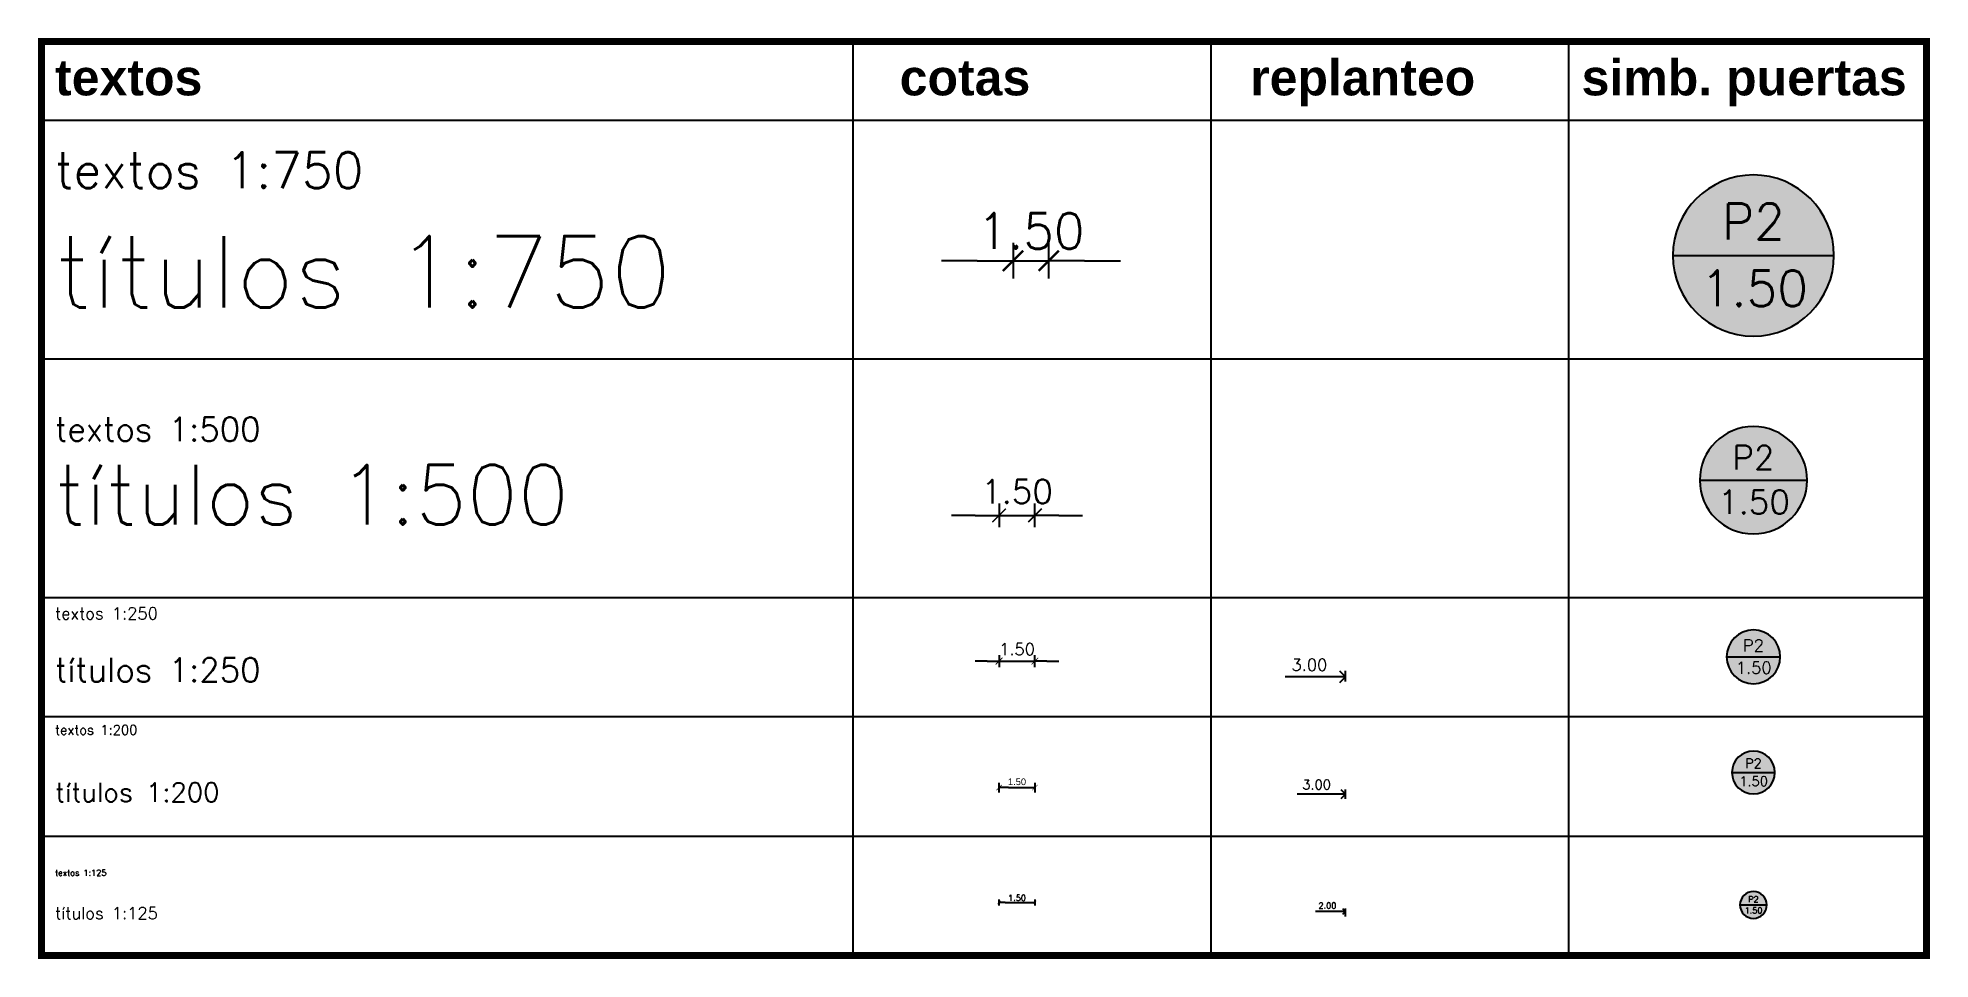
# Model space of a CAD drawing. Header units: metres. Extents: x 177 to 477, y -228 to -48.
# Drawn here: x 368.4 to 447.7, y -87 to -48.4 of the extents above; entities that cross this region are included whole.
import ezdxf
from ezdxf.enums import TextEntityAlignment as Align

# ---------------------------------------------------------------- set-up
doc = ezdxf.new("R2010")
doc.units = ezdxf.units.M
doc.linetypes.add('DASHED2', pattern=[0.375, 0.25, -0.125])
doc.layers.add('AUX', color=11, linetype='DASHED2', lineweight=0, plot=False)
doc.layers.add('COTAS-ACUMULADAS', color=1, linetype='Continuous')
doc.layers.add('LEYENDAS', color=160, linetype='Continuous')
doc.layers.add('H-BLANCO', color=7, linetype='Continuous', lineweight=0, true_color=0xffffff)
doc.styles.add('HELVETICA', font='')
doc.styles.get("Standard").update_dxf_attribs({"font": 'romans.shx'})
doc.styles.get('HELVETICA').set_extended_font_data('Helvetica')
doc.dimstyles.new('COTA_1-125', dxfattribs={"dimscale": 1.25, "dimtxt": 0.2, "dimasz": 0.2, "dimexe": 0, "dimexo": 0.7, "dimgap": 0.05, "dimtad": 1, "dimzin": 4, "dimdsep": 46, "dimtxsty": 'Standard', "dimblk": 'COTA_N', "dimcen": 2, "dimse1": 1, "dimse2": 1, "dimclrd": 256, "dimclre": 256, "dimclrt": 256, "dimadec": 0, "dimazin": 0, "dimtfac": 1, "dimtix": 1, "dimtmove": 2, "dimatfit": 3, "dimldrblk": 'COTA_N', "dimfxl": 0, "dimtolj": 1, "dimtzin": 0, "dimlwe": -1, "dimarcsym": 0})
doc.dimstyles.new('COTA_1-200', dxfattribs={"dimscale": 2, "dimtxt": 0.14, "dimasz": 0.2, "dimexe": 0, "dimexo": 0.7, "dimgap": 0.05, "dimtad": 1, "dimzin": 4, "dimdsep": 46, "dimtxsty": 'HELVETICA', "dimblk1": 'COTA_N', "dimblk2": 'COTA_N', "dimsah": 1, "dimcen": 2, "dimse1": 1, "dimse2": 1, "dimclrd": 256, "dimclre": 256, "dimclrt": 256, "dimadec": 0, "dimazin": 0, "dimtfac": 1, "dimtix": 1, "dimtmove": 2, "dimatfit": 3, "dimldrblk": 'COTA_N', "dimfxl": 0, "dimtolj": 1, "dimtzin": 0, "dimarcsym": 0})
doc.dimstyles.new('COTA_1-250', dxfattribs={"dimscale": 2.5, "dimtxt": 0.2, "dimasz": 0.2, "dimexe": 0, "dimexo": 0.7, "dimgap": 0.1, "dimtad": 1, "dimzin": 4, "dimdsep": 46, "dimtxsty": 'Standard', "dimblk1": 'COTA_N', "dimblk2": 'COTA_N', "dimsah": 1, "dimcen": 2, "dimse1": 1, "dimse2": 1, "dimclrd": 256, "dimclre": 256, "dimclrt": 256, "dimadec": 0, "dimazin": 0, "dimtfac": 1, "dimtix": 1, "dimtmove": 2, "dimatfit": 3, "dimldrblk": 'COTA_N', "dimfxl": 0, "dimtolj": 1, "dimtzin": 0, "dimarcsym": 0})
doc.dimstyles.new('COTA_1-500', dxfattribs={"dimscale": 5, "dimtxt": 0.2, "dimasz": 0.2, "dimexe": 0, "dimexo": 0.7, "dimgap": 0.1, "dimtad": 1, "dimzin": 4, "dimdsep": 46, "dimtxsty": 'Standard', "dimblk1": 'COTA_N', "dimblk2": 'COTA_N', "dimsah": 1, "dimcen": 2, "dimse1": 1, "dimse2": 1, "dimclrd": 256, "dimclre": 256, "dimclrt": 256, "dimadec": 0, "dimazin": 0, "dimtfac": 1, "dimtix": 1, "dimtmove": 2, "dimatfit": 3, "dimldrblk": 'COTA_N', "dimfxl": 0, "dimtolj": 1, "dimtzin": 0, "dimarcsym": 0})
doc.dimstyles.new('COTA_1-750', dxfattribs={"dimtxt": 1.5, "dimasz": 1.5, "dimexe": 0, "dimexo": 0.7, "dimgap": 0.5, "dimtad": 1, "dimzin": 4, "dimdsep": 46, "dimtxsty": 'Standard', "dimblk1": 'COTA_N', "dimblk2": 'COTA_N', "dimsah": 1, "dimcen": 2, "dimse1": 1, "dimse2": 1, "dimclrd": 256, "dimclre": 256, "dimclrt": 256, "dimadec": 0, "dimazin": 0, "dimtfac": 1, "dimtix": 1, "dimtmove": 2, "dimatfit": 3, "dimldrblk": 'COTA_N', "dimfxl": 0, "dimtolj": 1, "dimtzin": 0, "dimarcsym": 0})
doc.dimstyles.new('REP_1-125', dxfattribs={"dimscale": 1.25, "dimtxt": 0.2, "dimasz": 0.2, "dimexe": 0.1, "dimexo": 0, "dimgap": 0.1, "dimtad": 1, "dimjust": 2, "dimzin": 4, "dimdsep": 46, "dimtxsty": 'Standard', "dimblk1": 'NONE', "dimblk2": 'OPEN90', "dimsah": 1, "dimcen": 0.09, "dimse1": 1, "dimsd1": 1, "dimclrd": 256, "dimclrt": 256, "dimadec": 0, "dimazin": 0, "dimtfac": 1, "dimtofl": 0, "dimtmove": 2, "dimatfit": 0, "dimldrblk": 'OPEN90', "dimfxl": 1.25, "dimlwd": -1, "dimarcsym": 0})
doc.dimstyles.new('REP_1-200', dxfattribs={"dimscale": 2, "dimtxt": 0.2, "dimasz": 0.2, "dimexe": 0.1, "dimexo": 0, "dimgap": 0.1, "dimtad": 1, "dimjust": 2, "dimzin": 4, "dimdsep": 46, "dimtxsty": 'Standard', "dimblk1": 'NONE', "dimblk2": 'OPEN90', "dimsah": 1, "dimcen": 0.09, "dimse1": 1, "dimsd1": 1, "dimclrd": 256, "dimclrt": 256, "dimadec": 0, "dimazin": 0, "dimtfac": 1, "dimtofl": 0, "dimtmove": 2, "dimatfit": 0, "dimldrblk": 'OPEN90', "dimfxl": 1.25, "dimlwd": -1, "dimarcsym": 0})
doc.dimstyles.new('REP_1-250', dxfattribs={"dimscale": 2.5, "dimtxt": 0.2, "dimasz": 0.2, "dimexe": 0.1, "dimexo": 0, "dimgap": 0.1, "dimtad": 1, "dimjust": 2, "dimzin": 4, "dimdsep": 46, "dimtxsty": 'Standard', "dimblk1": 'NONE', "dimblk2": 'OPEN90', "dimsah": 1, "dimcen": 0.09, "dimse1": 1, "dimsd1": 1, "dimclrd": 256, "dimclrt": 256, "dimadec": 0, "dimazin": 0, "dimtfac": 1, "dimtofl": 0, "dimtmove": 2, "dimatfit": 0, "dimldrblk": 'OPEN90', "dimfxl": 1.25, "dimlwd": -1, "dimarcsym": 0})

msp = doc.modelspace()

# ---------------------------------------------------------------- texts
at = {"layer": 'LEYENDAS', "linetype": 'ByBlock', "ltscale": 0.5, "attachment_point": 1}
for s, insert, char_height, width in [('{\\fArial|b1|i0|c0|p34;textos}', (369.157825, -49.316897), 1.5, 3.579684296), ('{\\fArial|b1|i0|c0|p34;cotas}', (404.5521706, -49.316897), 1.5, 6.891915648), ('{\\fArial|b1|i0|c0|p34; replanteo}', (418.6586334, -49.316897), 1.5, 26.273457167), ('{\\fArial|b1|i0|c0|p34;simb. puertas}', (433.1294077, -49.316897), 1.5, 26.273457167), ('textos 1:750', (369.157825, -53.2018013), 1.5, 16.927757432), ('títulos 1:750', (369.157825, -56.7099037), 3, 33.76949829), ('textos 1:500', (369.157825, -64.3038607), 1, 17.29434939), ('títulos 1:500', (369.157825, -66.2973039), 2.5, 31.342582329), ('textos 1:250', (369.157825, -72.2705795), 0.5, 7.122211349), ('títulos 1:250', (369.157825, -74.3876664), 1, 15.298876035), ('textos 1:200', (369.157825, -77.2028117), 0.4, 6.796744735), ('títulos 1:200', (369.157825, -79.616445), 0.8, 6.796744735), ('textos 1:125', (369.157825, -83.2618985), 0.25, 6.912752995), ('títulos 1:125', (369.157825, -84.8274985), 0.5, 6.912752995)]:
    msp.add_mtext(s, dxfattribs=dict(at, insert=insert, char_height=char_height, width=width))

# ---------------------------------------------------------------- blocks, each defined once
blk = doc.blocks.new('CARP-SIM')
at = {"layer": 'H-BLANCO'}
h = blk.add_hatch(color=256, dxfattribs=at)
h.dxf.hatch_style = 1
edge = h.paths.add_edge_path()
edge.add_arc((0, 0), 0.2243, 0, 360)
blk.add_line((0.2243, 0), (-0.2243, 0))
blk.add_circle((0, 0), 0.2243)
for tag, p in [('CARP', (0, 0.0948)), ('L-VANO', (-0.0023, -0.0911))]:
    blk.add_attdef(tag, text='', height=0.1).set_placement(p, align=Align.MIDDLE)
blk = doc.blocks.new('_Open90')
at = {"layer": 'COTAS-ACUMULADAS', "color": 0, "lineweight": -2}
for p, q in [((0, 0), (-1, 0)), ((-0.5, 0.5), (0, 0)), ((0, 0), (-0.5, -0.5))]:
    blk.add_line(p, q, dxfattribs=at)
blk = doc.blocks.new('*D477')
at = {"layer": 'Defpoints', "color": 0, "linetype": 'ByBlock', "ltscale": 0.5, "transparency": 16777216}
for p in [(421.234, -85.214), (423.234, -85.014), (423.234, -85.214)]:
    blk.add_point(p, dxfattribs=at)
at = {"layer": 'LEYENDAS', "linetype": 'ByBlock', "ltscale": 0.5, "transparency": 16777216}
blk.add_line((422.984, -85.014), (421.972, -85.014), dxfattribs=at)
at = {"layer": 'LEYENDAS', "color": 0, "linetype": 'ByBlock', "lineweight": -2, "ltscale": 0.5, "transparency": 16777216}
blk.add_line((423.234, -85.214), (423.234, -84.889), dxfattribs=at)
at = {"layer": 'LEYENDAS', "linetype": 'ByBlock', "ltscale": 0.5, "transparency": 16777216, "xscale": 0.25, "yscale": 0.25, "zscale": 0.25}
blk.add_blockref('_Open90', (423.234, -85.014), dxfattribs=at)
at = {"layer": 'LEYENDAS', "linetype": 'ByBlock', "ltscale": 0.5, "transparency": 16777216, "insert": (422.478, -84.764), "char_height": 0.25, "attachment_point": 5}
blk.add_mtext('2.00', dxfattribs=at)
blk = doc.blocks.new('_None')
blk = doc.blocks.new('*D478')
at = {"layer": 'Defpoints', "color": 0, "linetype": 'ByBlock', "ltscale": 0.5, "transparency": 16777216}
for p in [(420.234, -80.293), (423.234, -80.093), (423.234, -80.293)]:
    blk.add_point(p, dxfattribs=at)
at = {"layer": 'LEYENDAS', "color": 0, "linetype": 'ByBlock', "lineweight": -2, "ltscale": 0.5, "transparency": 16777216}
blk.add_line((423.234, -80.293), (423.234, -79.893), dxfattribs=at)
at = {"layer": 'LEYENDAS', "linetype": 'ByBlock', "ltscale": 0.5, "transparency": 16777216}
blk.add_line((422.834, -80.093), (421.215, -80.093), dxfattribs=at)
at = {"layer": 'LEYENDAS', "linetype": 'ByBlock', "ltscale": 0.5, "transparency": 16777216, "xscale": 0.4, "yscale": 0.4, "zscale": 0.4}
blk.add_blockref('_Open90', (423.234, -80.093), dxfattribs=at)
at = {"layer": 'LEYENDAS', "linetype": 'ByBlock', "ltscale": 0.5, "transparency": 16777216, "insert": (422.025, -79.693), "char_height": 0.4, "attachment_point": 5}
blk.add_mtext('3.00', dxfattribs=at)
blk = doc.blocks.new('*D479')
at = {"layer": 'Defpoints', "color": 0, "linetype": 'ByBlock', "ltscale": 0.5, "transparency": 16777216}
for p in [(423.234, -75.179), (420.234, -75.379), (423.234, -75.379)]:
    blk.add_point(p, dxfattribs=at)
at = {"layer": 'LEYENDAS', "linetype": 'ByBlock', "ltscale": 0.5, "transparency": 16777216}
blk.add_line((422.734, -75.179), (420.71, -75.179), dxfattribs=at)
at = {"layer": 'LEYENDAS', "color": 0, "linetype": 'ByBlock', "lineweight": -2, "ltscale": 0.5, "transparency": 16777216}
blk.add_line((423.234, -75.379), (423.234, -74.929), dxfattribs=at)
at = {"layer": 'LEYENDAS', "linetype": 'ByBlock', "ltscale": 0.5, "transparency": 16777216, "xscale": 0.5, "yscale": 0.5, "zscale": 0.5}
blk.add_blockref('_Open90', (423.234, -75.179), dxfattribs=at)
at = {"layer": 'LEYENDAS', "linetype": 'ByBlock', "ltscale": 0.5, "transparency": 16777216, "insert": (421.722, -74.679), "char_height": 0.5, "attachment_point": 5}
blk.add_mtext('3.00', dxfattribs=at)
blk = doc.blocks.new('COTA_N')
for p, q in [((-1, 0), (0, 0)), ((0, 0.5), (0, -0.5))]:
    blk.add_line(p, q)
at = {"const_width": 0.065}
blk.add_lwpolyline([(0.141, 0.141), (0.283, 0.283), (0, 0), (-0.141, -0.141), (-0.283, -0.283)], dxfattribs=at)
blk = doc.blocks.new('*D491')
at = {"layer": 'Defpoints', "color": 0, "linetype": 'ByBlock', "ltscale": 0.5, "transparency": 16777216}
for p in [(408.719, -84.83), (410.219, -84.63), (410.219, -84.83)]:
    blk.add_point(p, dxfattribs=at)
at = {"layer": 'LEYENDAS', "linetype": 'Continuous', "lineweight": -2, "ltscale": 0.5, "transparency": 16777216}
blk.add_line((408.969, -84.63), (409.969, -84.63), dxfattribs=at)
at = {"layer": 'LEYENDAS', "linetype": 'ByBlock', "lineweight": -2, "ltscale": 0.5, "transparency": 16777216, "xscale": 0.25, "yscale": 0.25, "zscale": 0.25, "rotation": 180}
blk.add_blockref('COTA_N', (408.719, -84.63), dxfattribs=at)
at = {"layer": 'LEYENDAS', "linetype": 'ByBlock', "lineweight": -2, "ltscale": 0.5, "transparency": 16777216, "xscale": 0.25, "yscale": 0.25, "zscale": 0.25}
blk.add_blockref('COTA_N', (410.219, -84.63), dxfattribs=at)
at = {"layer": 'LEYENDAS', "linetype": 'ByBlock', "ltscale": 0.5, "transparency": 16777216, "insert": (409.469, -84.442), "char_height": 0.25, "attachment_point": 5}
blk.add_mtext('\\A1;1.50', dxfattribs=at)
blk = doc.blocks.new('*D492')
at = {"layer": 'Defpoints', "color": 0, "linetype": 'ByBlock', "ltscale": 0.5, "transparency": 16777216}
for p in [(408.719, -80.021), (410.219, -79.821), (410.219, -80.021)]:
    blk.add_point(p, dxfattribs=at)
at = {"layer": 'LEYENDAS', "linetype": 'ByBlock', "lineweight": -2, "ltscale": 0.5, "transparency": 16777216}
blk.add_line((409.119, -79.821), (409.819, -79.821), dxfattribs=at)
at = {"layer": 'LEYENDAS', "linetype": 'ByBlock', "lineweight": -2, "ltscale": 0.5, "transparency": 16777216, "xscale": 0.4, "yscale": 0.4, "zscale": 0.4, "rotation": 180}
blk.add_blockref('COTA_N', (408.719, -79.821), dxfattribs=at)
at = {"layer": 'LEYENDAS', "linetype": 'ByBlock', "lineweight": -2, "ltscale": 0.5, "transparency": 16777216, "xscale": 0.4, "yscale": 0.4, "zscale": 0.4}
blk.add_blockref('COTA_N', (410.219, -79.821), dxfattribs=at)
at = {"layer": 'LEYENDAS', "linetype": 'ByBlock', "ltscale": 0.5, "transparency": 16777216, "insert": (409.469, -79.577), "char_height": 0.28, "attachment_point": 5, "style": 'HELVETICA'}
blk.add_mtext('\\A1;1.50', dxfattribs=at)
blk = doc.blocks.new('*D493')
at = {"layer": 'Defpoints', "color": 0, "linetype": 'ByBlock', "ltscale": 0.5, "transparency": 16777216}
for p in [(410.219, -74.518), (408.719, -74.718), (410.219, -74.718)]:
    blk.add_point(p, dxfattribs=at)
at = {"layer": 'LEYENDAS', "linetype": 'ByBlock', "lineweight": -2, "ltscale": 0.5, "transparency": 16777216}
for p, q in [((408.219, -74.518), (407.719, -74.518)), ((408.719, -74.518), (410.219, -74.518)), ((410.719, -74.518), (411.219, -74.518))]:
    blk.add_line(p, q, dxfattribs=at)
at = {"layer": 'LEYENDAS', "linetype": 'ByBlock', "lineweight": -2, "ltscale": 0.5, "transparency": 16777216, "xscale": 0.5, "yscale": 0.5, "zscale": 0.5}
blk.add_blockref('COTA_N', (408.719, -74.518), dxfattribs=at)
at = {"layer": 'LEYENDAS', "linetype": 'ByBlock', "lineweight": -2, "ltscale": 0.5, "transparency": 16777216, "xscale": 0.5, "yscale": 0.5, "zscale": 0.5, "rotation": 180}
blk.add_blockref('COTA_N', (410.219, -74.518), dxfattribs=at)
at = {"layer": 'LEYENDAS', "linetype": 'ByBlock', "ltscale": 0.5, "transparency": 16777216, "insert": (409.469, -74.018), "char_height": 0.5, "attachment_point": 5}
blk.add_mtext('\\A1;1.50', dxfattribs=at)
blk = doc.blocks.new('*D494')
at = {"layer": 'Defpoints', "color": 0, "linetype": 'ByBlock', "ltscale": 0.5, "transparency": 16777216}
for p in [(408.719, -68.664), (410.219, -68.414), (410.219, -68.664)]:
    blk.add_point(p, dxfattribs=at)
at = {"layer": 'LEYENDAS', "linetype": 'ByBlock', "lineweight": -2, "ltscale": 0.5, "transparency": 16777216}
for p, q in [((407.719, -68.414), (406.719, -68.414)), ((408.719, -68.414), (410.219, -68.414)), ((411.219, -68.414), (412.219, -68.414))]:
    blk.add_line(p, q, dxfattribs=at)
blk.add_blockref('COTA_N', (408.719, -68.414), dxfattribs=at)
at = {"layer": 'LEYENDAS', "linetype": 'ByBlock', "lineweight": -2, "ltscale": 0.5, "transparency": 16777216, "rotation": 180}
blk.add_blockref('COTA_N', (410.219, -68.414), dxfattribs=at)
at = {"layer": 'LEYENDAS', "linetype": 'ByBlock', "ltscale": 0.5, "transparency": 16777216, "insert": (409.469, -67.414), "char_height": 1, "attachment_point": 5}
blk.add_mtext('\\A1;1.50', dxfattribs=at)
blk = doc.blocks.new('*D495')
at = {"layer": 'Defpoints', "color": 0, "transparency": 16777216}
for p in [(410.801, -57.746), (409.301, -58.121), (410.801, -58.496)]:
    blk.add_point(p, dxfattribs=at)
at = {"layer": 'LEYENDAS', "lineweight": -2, "transparency": 16777216}
for p, q in [((407.801, -57.746), (406.301, -57.746)), ((409.301, -57.746), (410.801, -57.746)), ((412.301, -57.746), (413.801, -57.746))]:
    blk.add_line(p, q, dxfattribs=at)
at = {"layer": 'LEYENDAS', "lineweight": -2, "transparency": 16777216, "xscale": 1.5, "yscale": 1.5, "zscale": 1.5}
blk.add_blockref('COTA_N', (409.301, -57.746), dxfattribs=at)
at = {"layer": 'LEYENDAS', "lineweight": -2, "transparency": 16777216, "xscale": 1.5, "yscale": 1.5, "zscale": 1.5, "rotation": 180}
blk.add_blockref('COTA_N', (410.801, -57.746), dxfattribs=at)
at = {"layer": 'LEYENDAS', "transparency": 16777216, "insert": (410.051, -56.496), "char_height": 1.5, "attachment_point": 5}
blk.add_mtext('\\A1;1.50', dxfattribs=at)

# ---------------------------------------------------------------- dimensions: what is measured, and where the dimension line sits
at = {"layer": 'LEYENDAS'}
dim = msp.add_linear_dim(base=(410.8009375, -57.7455672), p1=(409.3009375, -58.1205672), p2=(410.8009375, -58.4955672), dimstyle='COTA_1-750', dxfattribs=at)
dim.commit()
dim.dimension.update_dxf_attribs({"geometry": '*D495', "text_midpoint": (410.0509375, -56.4955672)})
at = {"layer": 'LEYENDAS', "linetype": 'ByBlock', "ltscale": 0.5}
for base, p1, p2, dimstyle, picture, middle in [((410.2190824, -68.4142205), (408.7190824, -68.6642205), (410.2190824, -68.6642205), 'COTA_1-500', '*D494', (409.4690824, -67.4142205)), ((410.2190824, -74.5175844), (408.7190824, -74.7175844), (410.2190824, -74.7175844), 'COTA_1-250', '*D493', (409.4690824, -74.0175844)), ((423.2342887, -75.1788373), (420.2342887, -75.3788373), (423.2342887, -75.3788373), 'REP_1-250', '*D479', (421.7223839, -74.6788373)), ((410.2190824, -79.8206588), (408.7190824, -80.0206588), (410.2190824, -80.0206588), 'COTA_1-200', '*D492', (409.4690824, -79.5769419)), ((423.2342887, -80.0932361), (420.2342887, -80.2932361), (423.2342887, -80.2932361), 'REP_1-200', '*D478', (422.0247649, -79.6932361)), ((410.2190824, -84.6299817), (408.7190824, -84.8299817), (410.2190824, -84.8299817), 'COTA_1-125', '*D491', (409.4690824, -84.4424817)), ((423.2342887, -85.013592), (421.2342887, -85.213592), (423.2342887, -85.213592), 'REP_1-125', '*D477', (422.4783363, -84.763592))]:
    dim = msp.add_linear_dim(base=base, p1=p1, p2=p2, dimstyle=dimstyle, dxfattribs=at)
    dim.commit()
    dim.dimension.update_dxf_attribs({"geometry": picture, "text_midpoint": middle})

# ---------------------------------------------------------------- linework, layer by layer
at = {"layer": 'AUX', "ltscale": 5, "const_width": 0.3}
msp.add_lwpolyline([(368.5854958, -48.5568614), (447.5854958, -48.5568614), (447.5854958, -86.8568614), (368.5854958, -86.8568614)], close=True, dxfattribs=at)
at = {"layer": 'LEYENDAS'}
for p, q in [((402.5854958, -48.5568614), (402.5854958, -86.8568614)), ((417.5854958, -48.5568614), (417.5854958, -86.8568614)), ((432.5854958, -48.5568614), (432.5854958, -86.8568614)), ((368.5854958, -51.8568614), (447.5854958, -51.8568614)), ((368.5854958, -61.8568614), (447.5854958, -61.8568614)), ((368.5854958, -71.8568614), (447.5854958, -71.8568614)), ((447.5854958, -76.8568614), (368.5854958, -76.8568614)), ((368.5854958, -81.8568614), (447.5854958, -81.8568614))]:
    msp.add_line(p, q, dxfattribs=at)

# ---------------------------------------------------------------- block references
at = {"layer": 'LEYENDAS', "linetype": 'ByBlock', "ltscale": 0.5}
ref = msp.add_blockref('CARP-SIM', (440.329356, -57.5275021), dxfattribs=dict(at, xscale=-15.04958424113192, yscale=15.04958424113102, zscale=15.04958424113061))
ref.add_attrib('L-VANO', '1.50', dxfattribs={"layer": '0', "height": 1.5}).set_placement((440.3640043, -58.8987859), align=Align.MIDDLE)
ref.add_attrib('CARP', 'P2', dxfattribs={"layer": '0', "height": 1.5}).set_placement((440.329356, -56.1013671), align=Align.MIDDLE)
ref = msp.add_blockref('CARP-SIM', (440.329356, -66.9405071), dxfattribs=dict(at, xscale=-10.03305616075284, yscale=10.03305616075278, zscale=10.03305616075243))
ref.add_attrib('L-VANO', '1.50', dxfattribs={"layer": '0', "height": 1}).set_placement((440.3524549, -67.8546963), align=Align.MIDDLE)
ref.add_attrib('CARP', 'P2', dxfattribs={"layer": '0', "height": 1}).set_placement((440.329356, -65.9897505), align=Align.MIDDLE)
ref = msp.add_blockref('CARP-SIM', (440.329356, -74.3398815), dxfattribs=dict(at, xscale=-5.016528080376361, yscale=5.016528080376361, zscale=5.016528080376216))
ref.add_attrib('L-VANO', '1.50', dxfattribs={"layer": '0', "height": 0.5}).set_placement((440.3409055, -74.7969761), align=Align.MIDDLE)
ref.add_attrib('CARP', 'P2', dxfattribs={"layer": '0', "height": 0.5}).set_placement((440.329356, -73.8645031), align=Align.MIDDLE)
ref = msp.add_blockref('CARP-SIM', (440.329356, -79.1870096), dxfattribs=dict(at, xscale=-4.013222464301521, yscale=4.013222464301464, zscale=4.013222464301328))
ref.add_attrib('L-VANO', '1.50', dxfattribs={"layer": '0', "height": 0.4}).set_placement((440.3385956, -79.5526852), align=Align.MIDDLE)
ref.add_attrib('CARP', 'P2', dxfattribs={"layer": '0', "height": 0.4}).set_placement((440.329356, -78.8067069), align=Align.MIDDLE)
ref = msp.add_blockref('CARP-SIM', (440.329356, -84.7365374), dxfattribs=dict(at, xscale=-2.508264040188465, yscale=2.508264040188521, zscale=2.508264040188425))
ref.add_attrib('L-VANO', '1.50', dxfattribs={"layer": '0', "height": 0.25}).set_placement((440.3351308, -84.9650847), align=Align.MIDDLE)
ref.add_attrib('CARP', 'P2', dxfattribs={"layer": '0', "height": 0.25}).set_placement((440.329356, -84.4988482), align=Align.MIDDLE)

msp.set_redraw_order([(e.dxf.handle, doc.entitydb.next_handle()) for e in msp.query("TEXT MTEXT ATTDEF DIMENSION ARC_DIMENSION")])  # texts and dimensions are drawn at this point

doc.saveas('drawing.dxf')
